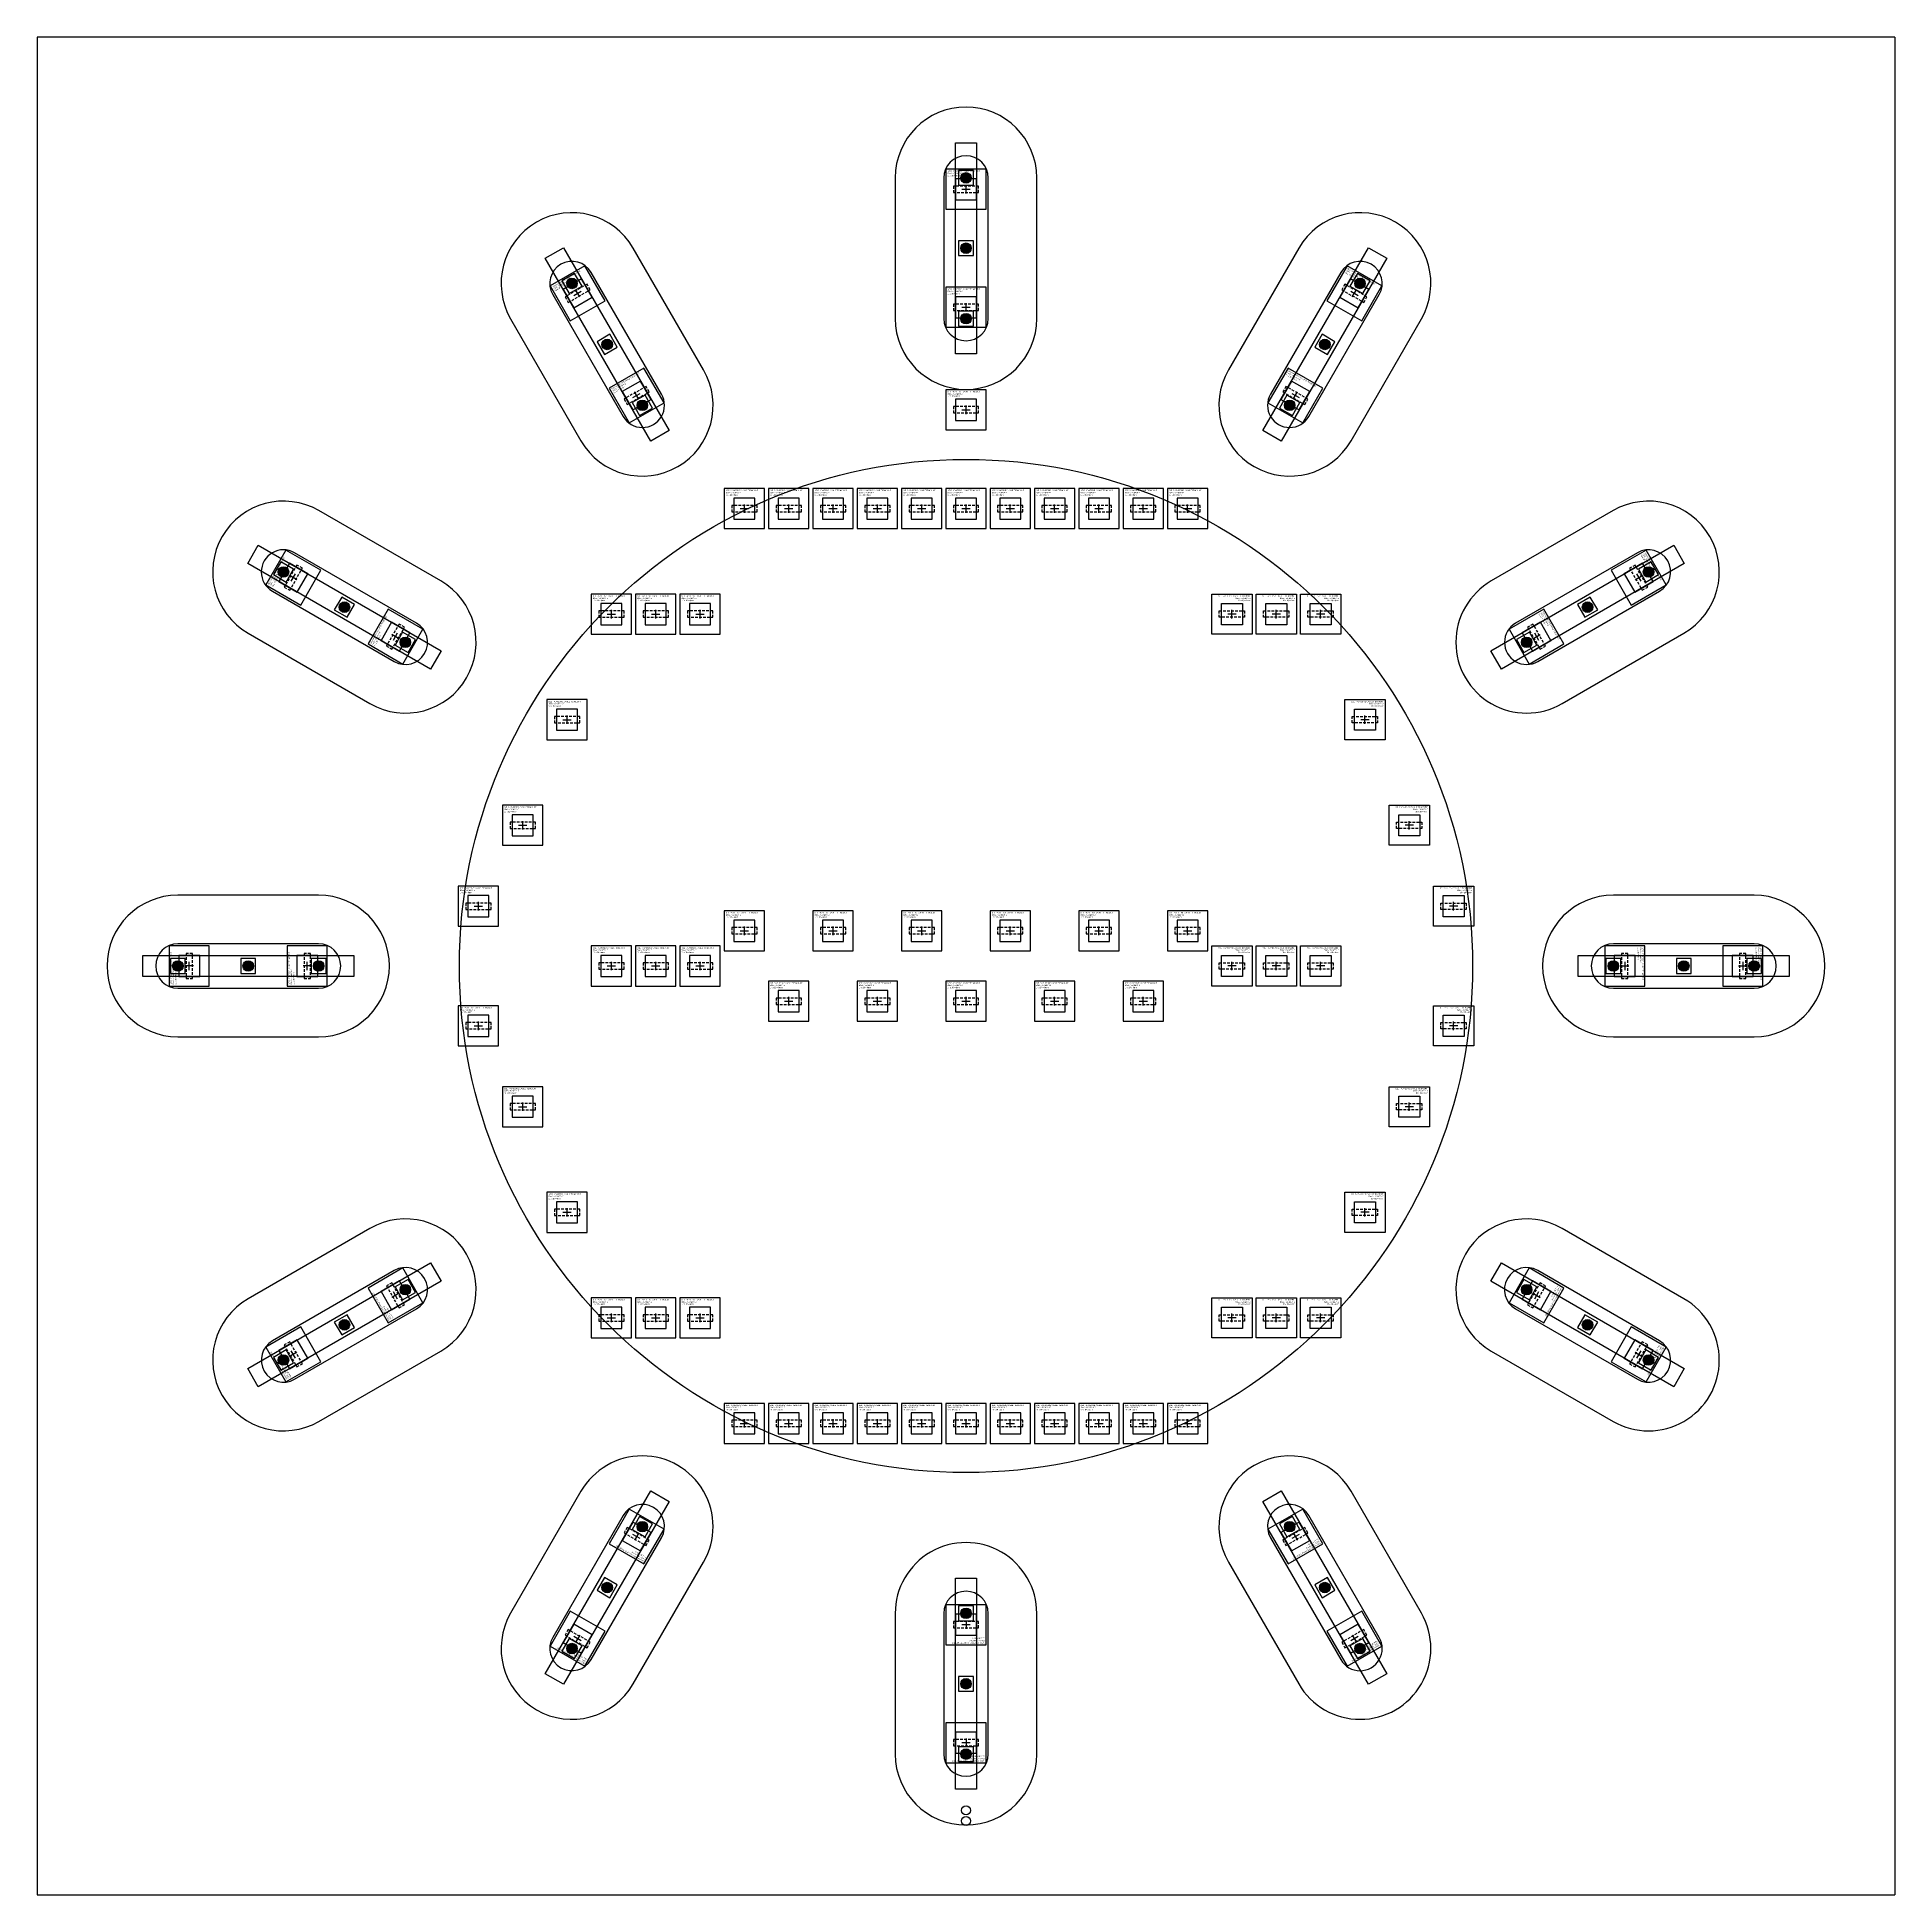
# Model space of a CAD drawing. Header units: millimetres. Extents: x 1440 to 4320, y -880 to 0.
# Drawn here: x 2440 to 3320, y -880 to 0 of the extents above; entities that cross this region are included whole.
import ezdxf

# ---------------------------------------------------------------- set-up
doc = ezdxf.new("R2010")
doc.units = ezdxf.units.MM
doc.header["$LTSCALE"] = 10
doc.header["$MEASUREMENT"] = 0
doc.linetypes.add('DASHED', pattern=[0.75, 0.5, -0.25])
for name, color, linetype in [('Component', 210, 'Continuous'), ('LED SMD 5050', 40, 'Continuous'), ('LED Strip', 30, 'Continuous'), ('Outer Face', 253, 'Continuous'), ('vero Pins', 30, 'Continuous')]:
    doc.layers.add(name, color=color, linetype=linetype)
doc.layers.add('GND +0V', color=7, linetype='Continuous', lineweight=35)
doc.layers.add('VERO CUT', color=252, linetype='Continuous', lineweight=35)
doc.styles.get("Standard").update_dxf_attribs({"font": 'arial.ttf'})

# ---------------------------------------------------------------- blocks, each defined once
blk = doc.blocks.new('Cable Tie Mount')
at = {"layer": 'Component'}
for points in [[(-9.5, 9.34), (-9.5, -9.66), (9.5, -9.66), (9.5, 9.34)], [(-5, 4.84), (-5, -5.16), (5, -5.16), (5, 4.84)]]:
    blk.add_lwpolyline(points, close=True, dxfattribs=at)
at = {"layer": 'Component', "color": 252, "linetype": 'DASHED', "ltscale": 0.25}
blk.add_lwpolyline([(6, 1.34), (-6, 1.34), (-6, -1.66), (6, -1.66)], close=True, dxfattribs=at)
at = {"layer": 'Component'}
for points in [[(0, -2.16), (0, 1.84)], [(-2, -0.16), (2, -0.16)]]:
    blk.add_lwpolyline(points, dxfattribs=at)
at = {"layer": 'Component', "insert": (-8.77, 8.75), "char_height": 0.635, "width": 17.0886, "attachment_point": 1}
blk.add_mtext('SELF-ADHESIVE CABLE TIE MOUNT\\PSWA : SAM20N-2\\P19 x 19 x 6mm', dxfattribs=at)
blk = doc.blocks.new('*U132')
at = {"layer": 'VERO CUT'}
for p in [(0, 28.1), (0, -27.78)]:
    blk.add_blockref('Cable Tie Mount', p, dxfattribs=at)
blk = doc.blocks.new('*U133')
at = {"layer": 'GND +0V', "color": 0, "linetype": 'ByBlock', "lineweight": -2, "transparency": 16777216}
blk.add_blockref('*U132', (3320, -100), dxfattribs=at)
for p, rotation in [((3150, -145.55), 30.00000000000001), ((3490, -145.55), 330.0000000000001), ((3025.55, -270), 60.00000000000003), ((3614.45, -270), 300.0000000000001), ((2980, -440), 90), ((3660, -440), 270.0000000000001), ((3025.55, -610), 120), ((3614.45, -610), 240), ((3150, -734.45), 150), ((3490, -734.45), 210), ((3320, -780), 180)]:
    blk.add_blockref('*U132', p, dxfattribs=dict(at, rotation=rotation))
blk = doc.blocks.new('*U135')
at = {"layer": 'Outer Face'}
blk.add_lwpolyline([(33.33, 33.54), (-33.33, 33.54, 1), (-33.33, -33.54), (33.33, -33.54, 1)], format="xyb", close=True, dxfattribs=at)
blk = doc.blocks.new('*U136')
at = {"layer": 'vero Pins', "color": 0, "linetype": 'ByBlock', "lineweight": -2, "transparency": 16777216}
for p, rotation in [((2880, -100), 269.9999999999998), ((2710, -145.55), 299.9999999999998), ((3050, -145.55), 239.9999999999998), ((2585.55, -270), 329.9999999999998), ((3174.45, -270), 209.9999999999999), ((3220, -440), 180), ((2585.55, -610), 29.99999999999996), ((3174.45, -610), 149.9999999999999), ((2710, -734.45), 59.99999999999999), ((3050, -734.45), 119.9999999999999), ((2880, -780), 89.99999999999994)]:
    blk.add_blockref('*U135', p, dxfattribs=dict(at, rotation=rotation))
blk.add_blockref('*U135', (2540, -440), dxfattribs=at)
blk = doc.blocks.new('gfhhv')
at = {"layer": 'LED SMD 5050'}
for points in [[(2.5, 77.17, 1), (-2.5, 77.17, 1)], [(2.5, 43.83, 1), (-2.5, 43.83, 1)], [(2.5, 10.5, 1), (-2.5, 10.5, 1)]]:
    blk.add_hatch(color=256, dxfattribs=at).paths.add_polyline_path(points)
for points in [[(-3.5, 80.67), (-3.5, 73.67), (3.5, 73.67), (3.5, 80.67)], [(-3.5, 47.33), (-3.5, 40.33), (3.5, 40.33), (3.5, 47.33)], [(-3.5, 14), (-3.5, 7), (3.5, 7), (3.5, 14)]]:
    blk.add_lwpolyline(points, close=True, dxfattribs=at)
for centre in [(0, 77.17), (0, 43.83), (0, 10.5)]:
    blk.add_circle(centre, 2.5, dxfattribs=at)
at = {"layer": 'LED Strip'}
blk.add_lwpolyline([(5, -6.17), (-5, -6.17), (-5, 93.83), (5, 93.83)], close=True, dxfattribs=at)
at = {"layer": 'Outer Face'}
blk.add_lwpolyline([(10.5, 10.5), (10.5, 77.17, 1), (-10.5, 77.17), (-10.5, 10.5, 1)], format="xyb", close=True, dxfattribs=at)

msp = doc.modelspace()

# ---------------------------------------------------------------- linework, layer by layer
at = {"layer": 'Component'}
for points in [[(2870.5, -167.04), (2870.5, -186.04), (2889.5, -186.04), (2889.5, -167.04)], [(2875, -171.54), (2875, -181.54), (2885, -181.54), (2885, -171.54)], [(2765.5, -213.83), (2765.5, -232.83), (2784.5, -232.83), (2784.5, -213.83)], [(2770, -218.33), (2770, -228.33), (2780, -228.33), (2780, -218.33)], [(2786.5, -213.83), (2786.5, -232.83), (2805.5, -232.83), (2805.5, -213.83)], [(2791, -218.33), (2791, -228.33), (2801, -228.33), (2801, -218.33)], [(2807.5, -213.83), (2807.5, -232.83), (2826.5, -232.83), (2826.5, -213.83)], [(2812, -218.33), (2812, -228.33), (2822, -228.33), (2822, -218.33)], [(2828.5, -213.83), (2828.5, -232.83), (2847.5, -232.83), (2847.5, -213.83)], [(2833, -218.33), (2833, -228.33), (2843, -228.33), (2843, -218.33)], [(2849.5, -213.83), (2849.5, -232.83), (2868.5, -232.83), (2868.5, -213.83)], [(2854, -218.33), (2854, -228.33), (2864, -228.33), (2864, -218.33)], [(2870.5, -213.83), (2870.5, -232.83), (2889.5, -232.83), (2889.5, -213.83)], [(2875, -218.33), (2875, -228.33), (2885, -228.33), (2885, -218.33)], [(2891.5, -213.83), (2891.5, -232.83), (2910.5, -232.83), (2910.5, -213.83)], [(2896, -218.33), (2896, -228.33), (2906, -228.33), (2906, -218.33)], [(2912.5, -213.83), (2912.5, -232.83), (2931.5, -232.83), (2931.5, -213.83)], [(2917, -218.33), (2917, -228.33), (2927, -228.33), (2927, -218.33)], [(2933.5, -213.83), (2933.5, -232.83), (2952.5, -232.83), (2952.5, -213.83)], [(2938, -218.33), (2938, -228.33), (2948, -228.33), (2948, -218.33)], [(2954.5, -213.83), (2954.5, -232.83), (2973.5, -232.83), (2973.5, -213.83)], [(2959, -218.33), (2959, -228.33), (2969, -228.33), (2969, -218.33)], [(2975.5, -213.83), (2975.5, -232.83), (2994.5, -232.83), (2994.5, -213.83)], [(2980, -218.33), (2980, -228.33), (2990, -228.33), (2990, -218.33)], [(2702.5, -263.83), (2702.5, -282.83), (2721.5, -282.83), (2721.5, -263.83)], [(2723.5, -263.83), (2723.5, -282.83), (2742.5, -282.83), (2742.5, -263.83)], [(2744.5, -263.83), (2744.5, -282.83), (2763.5, -282.83), (2763.5, -263.83)], [(3015.5, -263.83), (3015.5, -282.83), (2996.5, -282.83), (2996.5, -263.83)], [(3036.5, -263.83), (3036.5, -282.83), (3017.5, -282.83), (3017.5, -263.83)], [(3057.5, -263.83), (3057.5, -282.83), (3038.5, -282.83), (3038.5, -263.83)], [(2707, -268.33), (2707, -278.33), (2717, -278.33), (2717, -268.33)], [(2728, -268.33), (2728, -278.33), (2738, -278.33), (2738, -268.33)], [(2749, -268.33), (2749, -278.33), (2759, -278.33), (2759, -268.33)], [(3011, -268.33), (3011, -278.33), (3001, -278.33), (3001, -268.33)], [(3032, -268.33), (3032, -278.33), (3022, -278.33), (3022, -268.33)], [(3053, -268.33), (3053, -278.33), (3043, -278.33), (3043, -268.33)], [(2681.5, -313.83), (2681.5, -332.83), (2700.5, -332.83), (2700.5, -313.83)], [(3078.5, -313.83), (3078.5, -332.83), (3059.5, -332.83), (3059.5, -313.83)], [(2686, -318.33), (2686, -328.33), (2696, -328.33), (2696, -318.33)], [(3074, -318.33), (3074, -328.33), (3064, -328.33), (3064, -318.33)], [(2660.5, -363.83), (2660.5, -382.83), (2679.5, -382.83), (2679.5, -363.83)], [(2665, -368.33), (2665, -378.33), (2675, -378.33), (2675, -368.33)], [(3099.5, -363.83), (3099.5, -382.83), (3080.5, -382.83), (3080.5, -363.83)], [(3095, -368.33), (3095, -378.33), (3085, -378.33), (3085, -368.33)], [(2639.5, -402.17), (2639.5, -421.17), (2658.5, -421.17), (2658.5, -402.17)], [(3120.5, -402.17), (3120.5, -421.17), (3101.5, -421.17), (3101.5, -402.17)], [(2644, -406.67), (2644, -416.67), (2654, -416.67), (2654, -406.67)], [(3116, -406.67), (3116, -416.67), (3106, -416.67), (3106, -406.67)], [(2765.5, -413.83), (2765.5, -432.83), (2784.5, -432.83), (2784.5, -413.83)], [(2770, -418.33), (2770, -428.33), (2780, -428.33), (2780, -418.33)], [(2807.5, -413.83), (2807.5, -432.83), (2826.5, -432.83), (2826.5, -413.83)], [(2812, -418.33), (2812, -428.33), (2822, -428.33), (2822, -418.33)], [(2849.5, -413.83), (2849.5, -432.83), (2868.5, -432.83), (2868.5, -413.83)], [(2854, -418.33), (2854, -428.33), (2864, -428.33), (2864, -418.33)], [(2891.5, -413.83), (2891.5, -432.83), (2910.5, -432.83), (2910.5, -413.83)], [(2896, -418.33), (2896, -428.33), (2906, -428.33), (2906, -418.33)], [(2933.5, -413.83), (2933.5, -432.83), (2952.5, -432.83), (2952.5, -413.83)], [(2938, -418.33), (2938, -428.33), (2948, -428.33), (2948, -418.33)], [(2975.5, -413.83), (2975.5, -432.83), (2994.5, -432.83), (2994.5, -413.83)], [(2980, -418.33), (2980, -428.33), (2990, -428.33), (2990, -418.33)], [(2702.5, -430.5), (2702.5, -449.5), (2721.5, -449.5), (2721.5, -430.5)], [(2723.5, -430.5), (2723.5, -449.5), (2742.5, -449.5), (2742.5, -430.5)], [(2744.5, -430.5), (2744.5, -449.5), (2763.5, -449.5), (2763.5, -430.5)], [(3015.5, -430.5), (3015.5, -449.5), (2996.5, -449.5), (2996.5, -430.5)], [(3036.5, -430.5), (3036.5, -449.5), (3017.5, -449.5), (3017.5, -430.5)], [(3057.5, -430.5), (3057.5, -449.5), (3038.5, -449.5), (3038.5, -430.5)], [(2707, -435), (2707, -445), (2717, -445), (2717, -435)], [(2728, -435), (2728, -445), (2738, -445), (2738, -435)], [(2749, -435), (2749, -445), (2759, -445), (2759, -435)], [(3011, -435), (3011, -445), (3001, -445), (3001, -435)], [(3032, -435), (3032, -445), (3022, -445), (3022, -435)], [(3053, -435), (3053, -445), (3043, -445), (3043, -435)], [(2786.5, -447.17), (2786.5, -466.17), (2805.5, -466.17), (2805.5, -447.17)], [(2828.5, -447.17), (2828.5, -466.17), (2847.5, -466.17), (2847.5, -447.17)], [(2870.5, -447.17), (2870.5, -466.17), (2889.5, -466.17), (2889.5, -447.17)], [(2912.5, -447.17), (2912.5, -466.17), (2931.5, -466.17), (2931.5, -447.17)], [(2954.5, -447.17), (2954.5, -466.17), (2973.5, -466.17), (2973.5, -447.17)], [(2791, -451.67), (2791, -461.67), (2801, -461.67), (2801, -451.67)], [(2833, -451.67), (2833, -461.67), (2843, -461.67), (2843, -451.67)], [(2875, -451.67), (2875, -461.67), (2885, -461.67), (2885, -451.67)], [(2917, -451.67), (2917, -461.67), (2927, -461.67), (2927, -451.67)], [(2959, -451.67), (2959, -461.67), (2969, -461.67), (2969, -451.67)], [(2639.5, -458.83), (2639.5, -477.83), (2658.5, -477.83), (2658.5, -458.83)], [(2644, -463.33), (2644, -473.33), (2654, -473.33), (2654, -463.33)], [(3120.5, -458.83), (3120.5, -477.83), (3101.5, -477.83), (3101.5, -458.83)], [(3116, -463.33), (3116, -473.33), (3106, -473.33), (3106, -463.33)], [(2660.5, -497.17), (2660.5, -516.17), (2679.5, -516.17), (2679.5, -497.17)], [(3099.5, -497.17), (3099.5, -516.17), (3080.5, -516.17), (3080.5, -497.17)], [(2665, -501.67), (2665, -511.67), (2675, -511.67), (2675, -501.67)], [(3095, -501.67), (3095, -511.67), (3085, -511.67), (3085, -501.67)], [(2681.5, -547.17), (2681.5, -566.17), (2700.5, -566.17), (2700.5, -547.17)], [(2686, -551.67), (2686, -561.67), (2696, -561.67), (2696, -551.67)], [(3078.5, -547.17), (3078.5, -566.17), (3059.5, -566.17), (3059.5, -547.17)], [(3074, -551.67), (3074, -561.67), (3064, -561.67), (3064, -551.67)], [(2702.5, -597.17), (2702.5, -616.17), (2721.5, -616.17), (2721.5, -597.17)], [(2723.5, -597.17), (2723.5, -616.17), (2742.5, -616.17), (2742.5, -597.17)], [(2744.5, -597.17), (2744.5, -616.17), (2763.5, -616.17), (2763.5, -597.17)], [(3015.5, -597.17), (3015.5, -616.17), (2996.5, -616.17), (2996.5, -597.17)], [(3036.5, -597.17), (3036.5, -616.17), (3017.5, -616.17), (3017.5, -597.17)], [(3057.5, -597.17), (3057.5, -616.17), (3038.5, -616.17), (3038.5, -597.17)], [(2707, -601.67), (2707, -611.67), (2717, -611.67), (2717, -601.67)], [(2728, -601.67), (2728, -611.67), (2738, -611.67), (2738, -601.67)], [(2749, -601.67), (2749, -611.67), (2759, -611.67), (2759, -601.67)], [(3011, -601.67), (3011, -611.67), (3001, -611.67), (3001, -601.67)], [(3032, -601.67), (3032, -611.67), (3022, -611.67), (3022, -601.67)], [(3053, -601.67), (3053, -611.67), (3043, -611.67), (3043, -601.67)], [(2765.5, -647.17), (2765.5, -666.17), (2784.5, -666.17), (2784.5, -647.17)], [(2786.5, -647.17), (2786.5, -666.17), (2805.5, -666.17), (2805.5, -647.17)], [(2807.5, -647.17), (2807.5, -666.17), (2826.5, -666.17), (2826.5, -647.17)], [(2828.5, -647.17), (2828.5, -666.17), (2847.5, -666.17), (2847.5, -647.17)], [(2849.5, -647.17), (2849.5, -666.17), (2868.5, -666.17), (2868.5, -647.17)], [(2870.5, -647.17), (2870.5, -666.17), (2889.5, -666.17), (2889.5, -647.17)], [(2891.5, -647.17), (2891.5, -666.17), (2910.5, -666.17), (2910.5, -647.17)], [(2912.5, -647.17), (2912.5, -666.17), (2931.5, -666.17), (2931.5, -647.17)], [(2933.5, -647.17), (2933.5, -666.17), (2952.5, -666.17), (2952.5, -647.17)], [(2954.5, -647.17), (2954.5, -666.17), (2973.5, -666.17), (2973.5, -647.17)], [(2975.5, -647.17), (2975.5, -666.17), (2994.5, -666.17), (2994.5, -647.17)], [(2770, -651.67), (2770, -661.67), (2780, -661.67), (2780, -651.67)], [(2791, -651.67), (2791, -661.67), (2801, -661.67), (2801, -651.67)], [(2812, -651.67), (2812, -661.67), (2822, -661.67), (2822, -651.67)], [(2833, -651.67), (2833, -661.67), (2843, -661.67), (2843, -651.67)], [(2854, -651.67), (2854, -661.67), (2864, -661.67), (2864, -651.67)], [(2875, -651.67), (2875, -661.67), (2885, -661.67), (2885, -651.67)], [(2896, -651.67), (2896, -661.67), (2906, -661.67), (2906, -651.67)], [(2917, -651.67), (2917, -661.67), (2927, -661.67), (2927, -651.67)], [(2938, -651.67), (2938, -661.67), (2948, -661.67), (2948, -651.67)], [(2959, -651.67), (2959, -661.67), (2969, -661.67), (2969, -651.67)], [(2980, -651.67), (2980, -661.67), (2990, -661.67), (2990, -651.67)]]:
    msp.add_lwpolyline(points, close=True, dxfattribs=at)
at = {"layer": 'Component', "color": 252, "linetype": 'DASHED', "ltscale": 0.25}
for points in [[(2886, -175.04), (2874, -175.04), (2874, -178.04), (2886, -178.04)], [(2781, -221.83), (2769, -221.83), (2769, -224.83), (2781, -224.83)], [(2802, -221.83), (2790, -221.83), (2790, -224.83), (2802, -224.83)], [(2823, -221.83), (2811, -221.83), (2811, -224.83), (2823, -224.83)], [(2844, -221.83), (2832, -221.83), (2832, -224.83), (2844, -224.83)], [(2865, -221.83), (2853, -221.83), (2853, -224.83), (2865, -224.83)], [(2886, -221.83), (2874, -221.83), (2874, -224.83), (2886, -224.83)], [(2907, -221.83), (2895, -221.83), (2895, -224.83), (2907, -224.83)], [(2928, -221.83), (2916, -221.83), (2916, -224.83), (2928, -224.83)], [(2949, -221.83), (2937, -221.83), (2937, -224.83), (2949, -224.83)], [(2970, -221.83), (2958, -221.83), (2958, -224.83), (2970, -224.83)], [(2991, -221.83), (2979, -221.83), (2979, -224.83), (2991, -224.83)], [(2718, -271.83), (2706, -271.83), (2706, -274.83), (2718, -274.83)], [(2739, -271.83), (2727, -271.83), (2727, -274.83), (2739, -274.83)], [(2760, -271.83), (2748, -271.83), (2748, -274.83), (2760, -274.83)], [(3000, -271.83), (3012, -271.83), (3012, -274.83), (3000, -274.83)], [(3021, -271.83), (3033, -271.83), (3033, -274.83), (3021, -274.83)], [(3042, -271.83), (3054, -271.83), (3054, -274.83), (3042, -274.83)], [(2697, -321.83), (2685, -321.83), (2685, -324.83), (2697, -324.83)], [(3063, -321.83), (3075, -321.83), (3075, -324.83), (3063, -324.83)], [(2676, -371.83), (2664, -371.83), (2664, -374.83), (2676, -374.83)], [(3084, -371.83), (3096, -371.83), (3096, -374.83), (3084, -374.83)], [(2655, -410.17), (2643, -410.17), (2643, -413.17), (2655, -413.17)], [(3105, -410.17), (3117, -410.17), (3117, -413.17), (3105, -413.17)], [(2781, -421.83), (2769, -421.83), (2769, -424.83), (2781, -424.83)], [(2823, -421.83), (2811, -421.83), (2811, -424.83), (2823, -424.83)], [(2865, -421.83), (2853, -421.83), (2853, -424.83), (2865, -424.83)], [(2907, -421.83), (2895, -421.83), (2895, -424.83), (2907, -424.83)], [(2949, -421.83), (2937, -421.83), (2937, -424.83), (2949, -424.83)], [(2991, -421.83), (2979, -421.83), (2979, -424.83), (2991, -424.83)], [(2718, -438.5), (2706, -438.5), (2706, -441.5), (2718, -441.5)], [(2739, -438.5), (2727, -438.5), (2727, -441.5), (2739, -441.5)], [(2760, -438.5), (2748, -438.5), (2748, -441.5), (2760, -441.5)], [(3000, -438.5), (3012, -438.5), (3012, -441.5), (3000, -441.5)], [(3021, -438.5), (3033, -438.5), (3033, -441.5), (3021, -441.5)], [(3042, -438.5), (3054, -438.5), (3054, -441.5), (3042, -441.5)], [(2802, -455.17), (2790, -455.17), (2790, -458.17), (2802, -458.17)], [(2844, -455.17), (2832, -455.17), (2832, -458.17), (2844, -458.17)], [(2886, -455.17), (2874, -455.17), (2874, -458.17), (2886, -458.17)], [(2928, -455.17), (2916, -455.17), (2916, -458.17), (2928, -458.17)], [(2970, -455.17), (2958, -455.17), (2958, -458.17), (2970, -458.17)], [(2655, -466.83), (2643, -466.83), (2643, -469.83), (2655, -469.83)], [(3105, -466.83), (3117, -466.83), (3117, -469.83), (3105, -469.83)], [(2676, -505.17), (2664, -505.17), (2664, -508.17), (2676, -508.17)], [(3084, -505.17), (3096, -505.17), (3096, -508.17), (3084, -508.17)], [(2697, -555.17), (2685, -555.17), (2685, -558.17), (2697, -558.17)], [(3063, -555.17), (3075, -555.17), (3075, -558.17), (3063, -558.17)], [(2718, -605.17), (2706, -605.17), (2706, -608.17), (2718, -608.17)], [(2739, -605.17), (2727, -605.17), (2727, -608.17), (2739, -608.17)], [(2760, -605.17), (2748, -605.17), (2748, -608.17), (2760, -608.17)], [(3000, -605.17), (3012, -605.17), (3012, -608.17), (3000, -608.17)], [(3021, -605.17), (3033, -605.17), (3033, -608.17), (3021, -608.17)], [(3042, -605.17), (3054, -605.17), (3054, -608.17), (3042, -608.17)], [(2781, -655.17), (2769, -655.17), (2769, -658.17), (2781, -658.17)], [(2802, -655.17), (2790, -655.17), (2790, -658.17), (2802, -658.17)], [(2823, -655.17), (2811, -655.17), (2811, -658.17), (2823, -658.17)], [(2844, -655.17), (2832, -655.17), (2832, -658.17), (2844, -658.17)], [(2865, -655.17), (2853, -655.17), (2853, -658.17), (2865, -658.17)], [(2886, -655.17), (2874, -655.17), (2874, -658.17), (2886, -658.17)], [(2907, -655.17), (2895, -655.17), (2895, -658.17), (2907, -658.17)], [(2928, -655.17), (2916, -655.17), (2916, -658.17), (2928, -658.17)], [(2949, -655.17), (2937, -655.17), (2937, -658.17), (2949, -658.17)], [(2970, -655.17), (2958, -655.17), (2958, -658.17), (2970, -658.17)], [(2991, -655.17), (2979, -655.17), (2979, -658.17), (2991, -658.17)]]:
    msp.add_lwpolyline(points, close=True, dxfattribs=at)
at = {"layer": 'Component'}
for points in [[(2880, -178.54), (2880, -174.53)], [(2878, -176.54), (2882, -176.54)], [(2773, -223.33), (2777, -223.33)], [(2775, -225.34), (2775, -221.33)], [(2794, -223.33), (2798, -223.33)], [(2796, -225.34), (2796, -221.33)], [(2815, -223.33), (2819, -223.33)], [(2817, -225.34), (2817, -221.33)], [(2836, -223.33), (2840, -223.33)], [(2838, -225.34), (2838, -221.33)], [(2857, -223.33), (2861, -223.33)], [(2859, -225.34), (2859, -221.33)], [(2878, -223.33), (2882, -223.33)], [(2880, -225.34), (2880, -221.33)], [(2899, -223.33), (2903, -223.33)], [(2901, -225.34), (2901, -221.33)], [(2920, -223.33), (2924, -223.33)], [(2922, -225.34), (2922, -221.33)], [(2941, -223.33), (2945, -223.33)], [(2943, -225.34), (2943, -221.33)], [(2962, -223.33), (2966, -223.33)], [(2964, -225.34), (2964, -221.33)], [(2983, -223.33), (2987, -223.33)], [(2985, -225.34), (2985, -221.33)], [(2712, -275.34), (2712, -271.33)], [(2733, -275.34), (2733, -271.33)], [(2754, -275.34), (2754, -271.33)], [(3006, -275.34), (3006, -271.33)], [(3027, -275.34), (3027, -271.33)], [(3048, -275.34), (3048, -271.33)], [(2710, -273.33), (2714, -273.33)], [(2731, -273.33), (2735, -273.33)], [(2752, -273.33), (2756, -273.33)], [(3008, -273.33), (3004, -273.33)], [(3029, -273.33), (3025, -273.33)], [(3050, -273.33), (3046, -273.33)], [(2689, -323.33), (2693, -323.33)], [(2691, -325.34), (2691, -321.33)], [(3071, -323.33), (3067, -323.33)], [(3069, -325.34), (3069, -321.33)], [(2668, -373.33), (2672, -373.33)], [(2670, -375.34), (2670, -371.33)], [(3092, -373.33), (3088, -373.33)], [(3090, -375.34), (3090, -371.33)], [(2647, -411.67), (2651, -411.67)], [(2649, -413.67), (2649, -409.66)], [(3113, -411.67), (3109, -411.67)], [(3111, -413.67), (3111, -409.66)], [(2775, -425.34), (2775, -421.33)], [(2817, -425.34), (2817, -421.33)], [(2859, -425.34), (2859, -421.33)], [(2901, -425.34), (2901, -421.33)], [(2943, -425.34), (2943, -421.33)], [(2985, -425.34), (2985, -421.33)], [(2773, -423.33), (2777, -423.33)], [(2815, -423.33), (2819, -423.33)], [(2857, -423.33), (2861, -423.33)], [(2899, -423.33), (2903, -423.33)], [(2941, -423.33), (2945, -423.33)], [(2983, -423.33), (2987, -423.33)], [(2710, -440), (2714, -440)], [(2712, -442), (2712, -438)], [(2731, -440), (2735, -440)], [(2733, -442), (2733, -438)], [(2752, -440), (2756, -440)], [(2754, -442), (2754, -438)], [(3008, -440), (3004, -440)], [(3006, -442), (3006, -438)], [(3029, -440), (3025, -440)], [(3027, -442), (3027, -438)], [(3050, -440), (3046, -440)], [(3048, -442), (3048, -438)], [(2794, -456.67), (2798, -456.67)], [(2796, -458.67), (2796, -454.66)], [(2836, -456.67), (2840, -456.67)], [(2838, -458.67), (2838, -454.66)], [(2878, -456.67), (2882, -456.67)], [(2880, -458.67), (2880, -454.66)], [(2920, -456.67), (2924, -456.67)], [(2922, -458.67), (2922, -454.66)], [(2962, -456.67), (2966, -456.67)], [(2964, -458.67), (2964, -454.66)], [(2649, -470.34), (2649, -466.33)], [(3111, -470.34), (3111, -466.33)], [(2647, -468.33), (2651, -468.33)], [(3113, -468.33), (3109, -468.33)], [(2668, -506.67), (2672, -506.67)], [(2670, -508.67), (2670, -504.66)], [(3092, -506.67), (3088, -506.67)], [(3090, -508.67), (3090, -504.66)], [(2689, -556.67), (2693, -556.67)], [(2691, -558.67), (2691, -554.66)], [(3071, -556.67), (3067, -556.67)], [(3069, -558.67), (3069, -554.66)], [(2710, -606.67), (2714, -606.67)], [(2712, -608.67), (2712, -604.66)], [(2731, -606.67), (2735, -606.67)], [(2733, -608.67), (2733, -604.66)], [(2752, -606.67), (2756, -606.67)], [(2754, -608.67), (2754, -604.66)], [(3008, -606.67), (3004, -606.67)], [(3006, -608.67), (3006, -604.66)], [(3029, -606.67), (3025, -606.67)], [(3027, -608.67), (3027, -604.66)], [(3050, -606.67), (3046, -606.67)], [(3048, -608.67), (3048, -604.66)], [(2773, -656.67), (2777, -656.67)], [(2775, -658.67), (2775, -654.66)], [(2794, -656.67), (2798, -656.67)], [(2796, -658.67), (2796, -654.66)], [(2815, -656.67), (2819, -656.67)], [(2817, -658.67), (2817, -654.66)], [(2836, -656.67), (2840, -656.67)], [(2838, -658.67), (2838, -654.66)], [(2857, -656.67), (2861, -656.67)], [(2859, -658.67), (2859, -654.66)], [(2878, -656.67), (2882, -656.67)], [(2880, -658.67), (2880, -654.66)], [(2899, -656.67), (2903, -656.67)], [(2901, -658.67), (2901, -654.66)], [(2920, -656.67), (2924, -656.67)], [(2922, -658.67), (2922, -654.66)], [(2941, -656.67), (2945, -656.67)], [(2943, -658.67), (2943, -654.66)], [(2962, -656.67), (2966, -656.67)], [(2964, -658.67), (2964, -654.66)], [(2983, -656.67), (2987, -656.67)], [(2985, -658.67), (2985, -654.66)]]:
    msp.add_lwpolyline(points, dxfattribs=at)
at = {"layer": 'Outer Face'}
for p, q in [((3320, 0), (2440, 0)), ((3320, 0), (3320, -880)), ((2440, 0), (2440, -880)), ((2440, -880), (3320, -880))]:
    msp.add_line(p, q, dxfattribs=at)
msp.add_lwpolyline([(2573.33, -429.5), (2506.67, -429.5, 1), (2506.67, -450.5), (2573.33, -450.5, 1)], format="xyb", close=True, dxfattribs=at)
msp.add_circle((2880, -440), 240, dxfattribs=at)
at = {"layer": 'vero Pins'}
for centre in [(2880, -840), (2880, -845)]:
    msp.add_circle(centre, 2.16, dxfattribs=at)

# ---------------------------------------------------------------- block references
at = {"layer": 'GND +0V'}
msp.add_blockref('*U133', (-440, 0), dxfattribs=at)
at = {"layer": 'Outer Face', "color": 3}
msp.add_blockref('gfhhv', (2880, -143.83), dxfattribs=at)
for p, rotation in [((2731.92, -183.51), 30.00000000000004), ((3028.08, -183.51), 329.9999999999999), ((2623.51, -291.92), 60.00000000000001), ((3136.49, -291.92), 299.9999999999999), ((2583.83, -440), 90.00000000000001), ((3176.17, -440), 270), ((2623.51, -588.08), 120), ((3136.49, -588.08), 240), ((2731.92, -696.49), 150), ((3028.08, -696.49), 210), ((2880, -736.17), 180)]:
    msp.add_blockref('gfhhv', p, dxfattribs=dict(at, rotation=rotation))
at = {"layer": 'vero Pins'}
msp.add_blockref('*U136', (0, 0), dxfattribs=at)

# ---------------------------------------------------------------- texts
at = {"layer": 'Component', "char_height": 0.635, "width": 17.0886}
for insert, attachment_point in [((2871.23, -167.62), 1), ((2766.23, -214.42), 1), ((2787.23, -214.42), 1), ((2808.23, -214.42), 1), ((2829.23, -214.42), 1), ((2850.23, -214.42), 1), ((2871.23, -214.42), 1), ((2892.23, -214.42), 1), ((2913.23, -214.42), 1), ((2934.23, -214.42), 1), ((2955.23, -214.42), 1), ((2976.23, -214.42), 1), ((2703.23, -264.42), 1), ((2724.23, -264.42), 1), ((2745.23, -264.42), 1), ((3014.77, -264.42), 3), ((3035.77, -264.42), 3), ((3056.77, -264.42), 3), ((2682.23, -314.42), 1), ((3077.77, -314.42), 3), ((2661.23, -364.42), 1), ((3098.77, -364.42), 3), ((2640.23, -402.75), 1), ((3119.77, -402.75), 3), ((2766.23, -414.42), 1), ((2808.23, -414.42), 1), ((2850.23, -414.42), 1), ((2892.23, -414.42), 1), ((2934.23, -414.42), 1), ((2976.23, -414.42), 1), ((2703.23, -431.09), 1), ((2724.23, -431.09), 1), ((2745.23, -431.09), 1), ((3014.77, -431.09), 3), ((3035.77, -431.09), 3), ((3056.77, -431.09), 3), ((2787.23, -447.75), 1), ((2829.23, -447.75), 1), ((2871.23, -447.75), 1), ((2913.23, -447.75), 1), ((2955.23, -447.75), 1), ((2640.23, -459.42), 1), ((3119.77, -459.42), 3), ((2661.23, -497.75), 1), ((3098.77, -497.75), 3), ((2682.23, -547.75), 1), ((3077.77, -547.75), 3), ((2703.23, -597.75), 1), ((2724.23, -597.75), 1), ((2745.23, -597.75), 1), ((3014.77, -597.75), 3), ((3035.77, -597.75), 3), ((3056.77, -597.75), 3), ((2766.23, -647.75), 1), ((2787.23, -647.75), 1), ((2808.23, -647.75), 1), ((2829.23, -647.75), 1), ((2850.23, -647.75), 1), ((2871.23, -647.75), 1), ((2892.23, -647.75), 1), ((2913.23, -647.75), 1), ((2934.23, -647.75), 1), ((2955.23, -647.75), 1), ((2976.23, -647.75), 1)]:
    msp.add_mtext('SELF-ADHESIVE CABLE TIE MOUNT\\PSWA : SAM20N-2\\P19 x 19 x 6mm', dxfattribs=dict(at, insert=insert, attachment_point=attachment_point))

doc.saveas('drawing.dxf')
